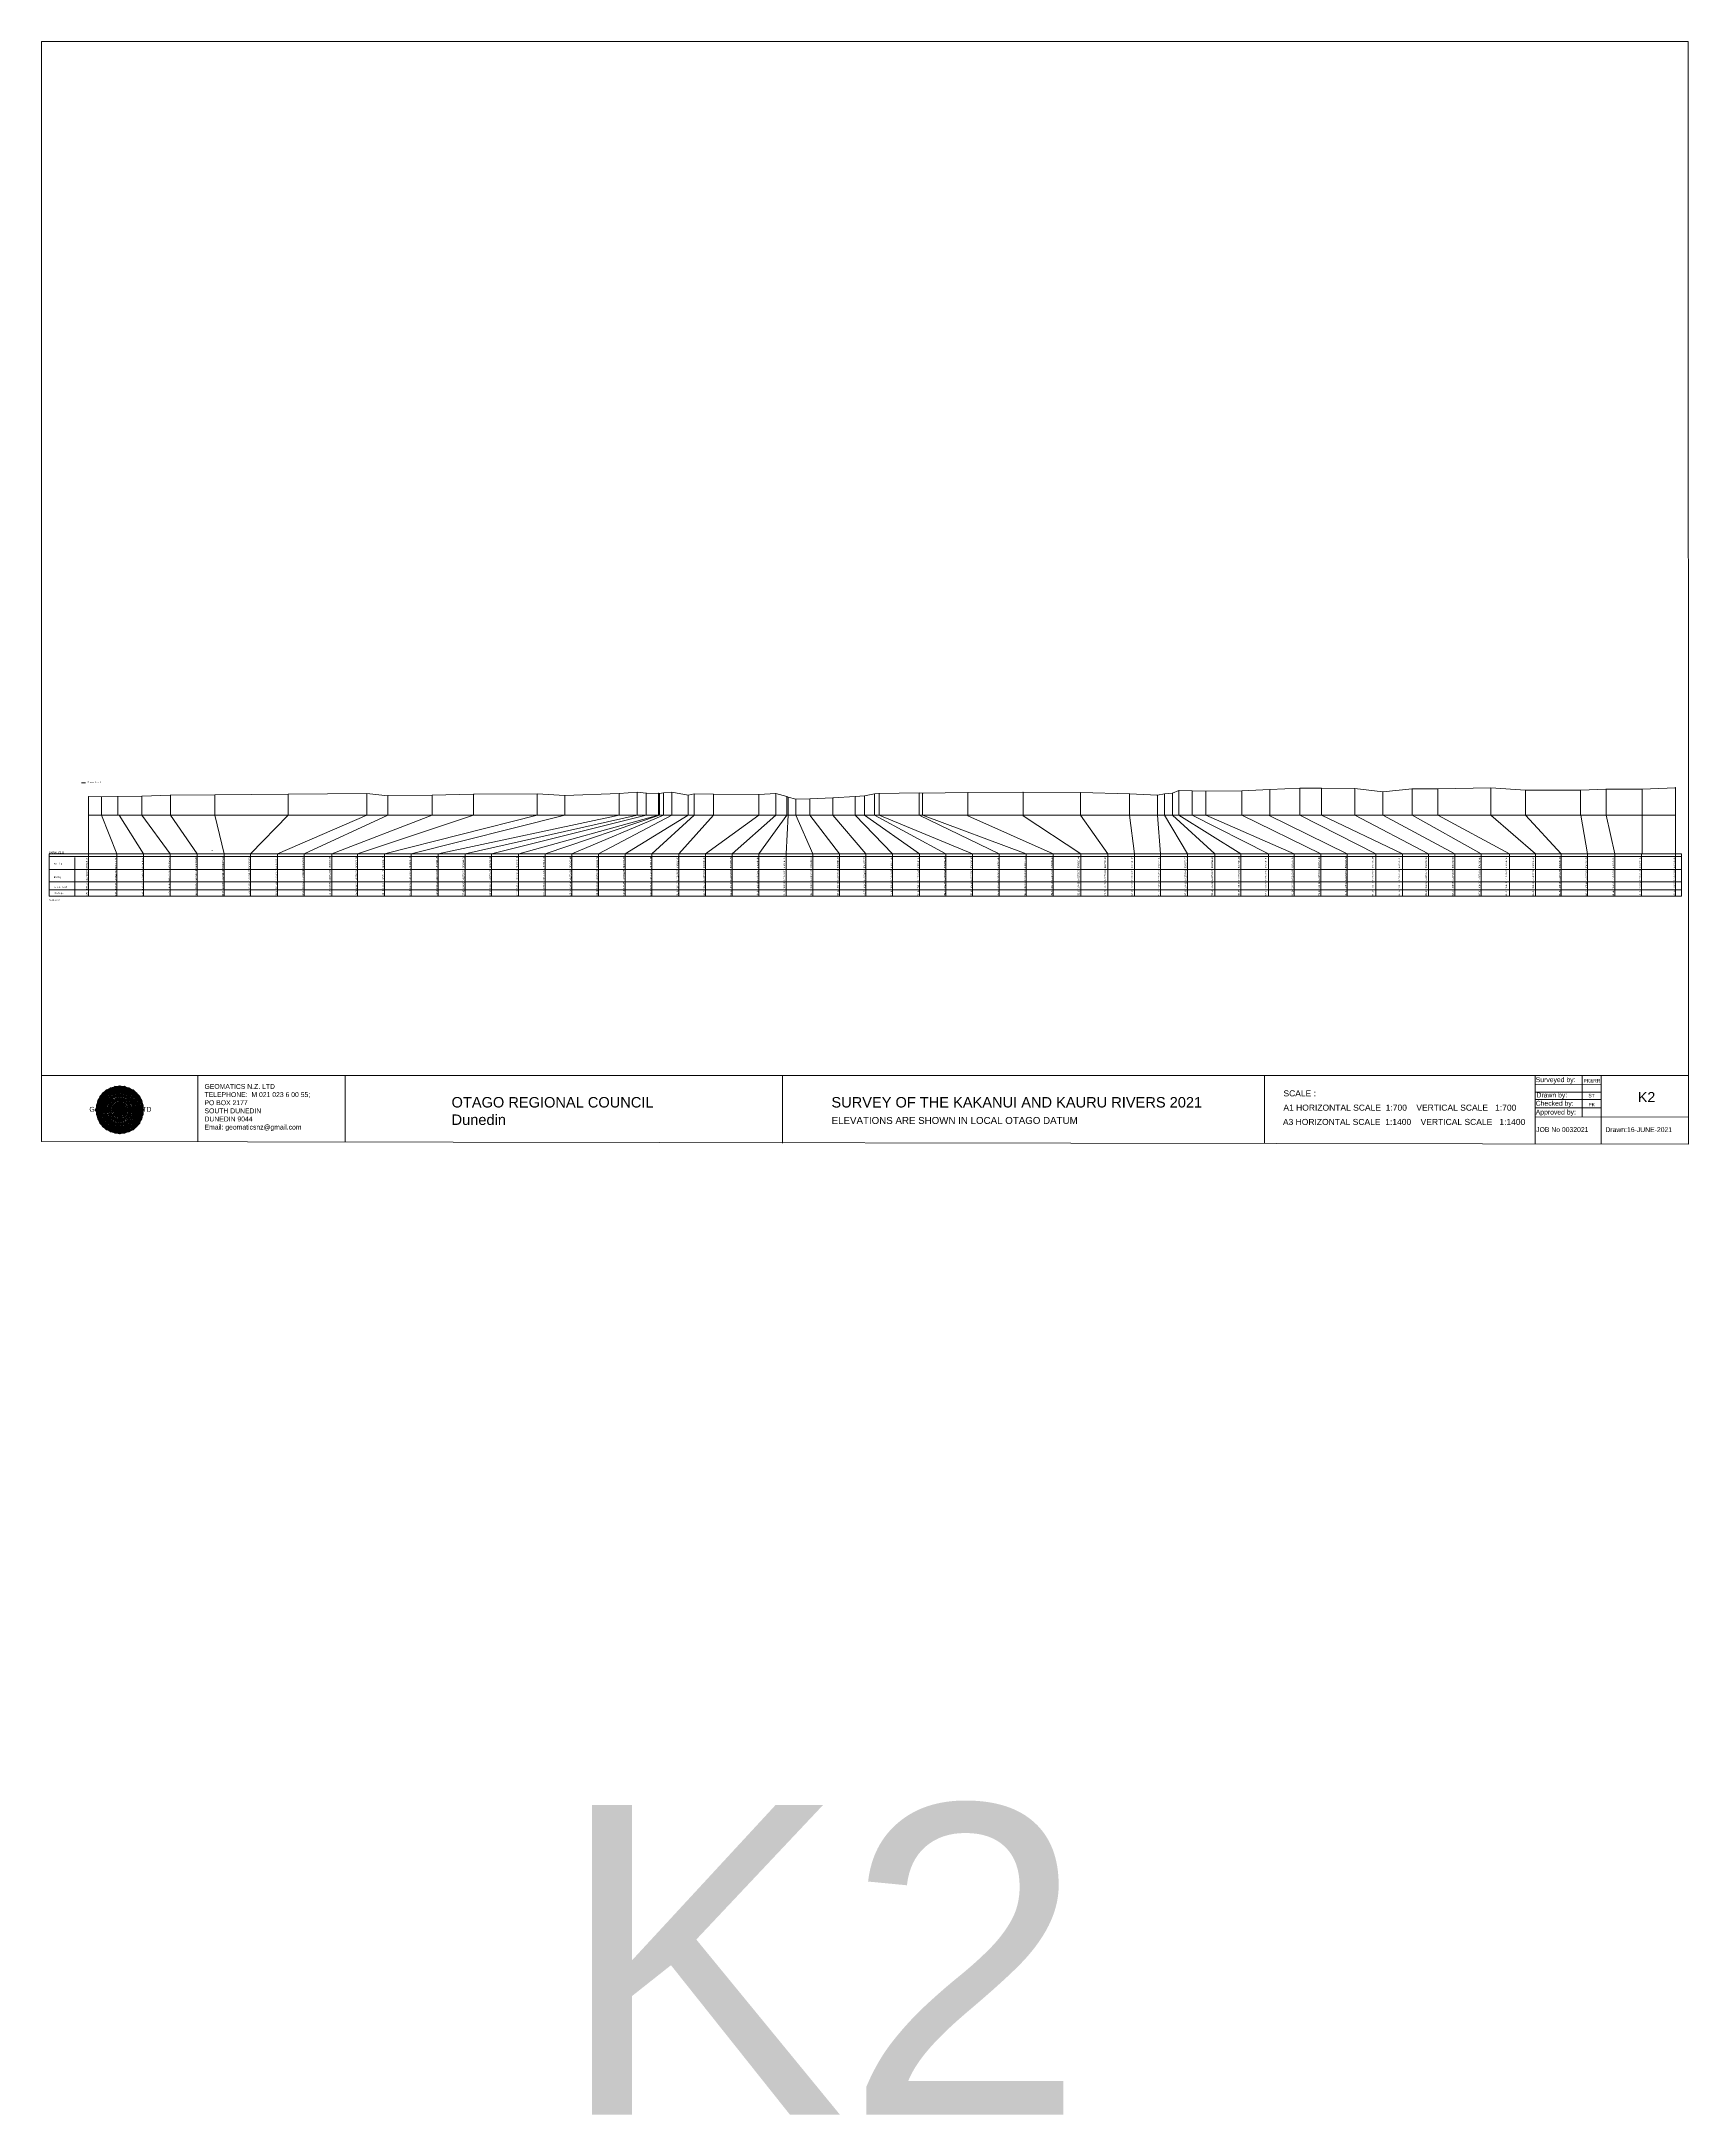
# Model space of a CAD drawing. Header units: millimetres. Extents: x -13804604 to 13046302109, y -19137686871 to 1424964600.
# Drawn here: x -13540869 to -13008608, y -232482 to 437525 of the extents above; entities that cross this region are included whole.
import ezdxf

# ---------------------------------------------------------------- set-up
doc = ezdxf.new("R2010")
doc.units = ezdxf.units.MM
doc.header["$PDMODE"] = 35
doc.header["$PDSIZE"] = 20
doc.layers.get('0').update_dxf_attribs({"lineweight": 0})
doc.layers.add('geo', color=7, linetype='Continuous', lineweight=0)
doc.styles.get("Standard").update_dxf_attribs({"font": 'arial.ttf'})

# ---------------------------------------------------------------- blocks, each defined once
blk = doc.blocks.new('Geomatics_Circle_SPT')
at = {"layer": 'geo', "color": 2, "linetype": 'Continuous', "lineweight": 0}
for p, q in [((0, 25.2), (-25.2, 0)), ((-24.7, 4.9), (-4.9, 24.7)), ((-24.7, -4.9), (4.9, 24.7)), ((-9.7, 23.3), (-23.3, 9.6)), ((9.7, 23.3), (-23.3, -9.7)), ((23.3, -9.7), (-9.7, 23.3)), ((-4.9, 24.7), (24.7, -4.9)), ((25.2, 0), (0, 25.2)), ((4.9, 24.7), (24.7, 4.9)), ((23.3, 9.7), (9.7, 23.3)), ((4.9, -24.7), (-24.7, 4.9)), ((-24.7, 0), (0, -24.7)), ((-23.3, 9.7), (9.7, -23.3)), ((-21, 14), (-14, 21)), ((-21, -14), (14, 21)), ((14, -21), (-21, 14)), ((0, 0), (-17.8, 17.8)), ((0, 0), (-17.8, -17.8)), ((-14, 21), (21, -14)), ((21, 14), (-14, -21)), ((-9.7, -23.3), (23.3, 9.7)), ((24.7, 4.9), (-4.9, -24.7)), ((0, 0), (17.8, 17.8)), ((0, 0), (17.8, -17.8)), ((0, -24.8), (25.2, 0)), ((14, 21), (21, 14)), ((17.8, 18.1), (17.8, 18.1)), ((-4.9, -24.7), (-24.7, -4.9)), ((-23.3, -9.7), (-9.7, -23.3)), ((-14, -21), (-21, -14)), ((-17.8, -17.8), (-17.8, -17.8)), ((24.7, -4.9), (4.9, -24.7)), ((9.7, -23.3), (23.3, -9.7)), ((21, -14), (14, -21)), ((18.1, -17.8), (18.1, -17.8)), ((4.9, -24.7), (4.9, -24.7))]:
    blk.add_line(p, q, dxfattribs=at)
at = {"layer": 'geo', "color": 1, "linetype": 'Continuous', "lineweight": 0}
for p, q in [((-25.2, 0), (9.7, 23.3)), ((-25.2, 0), (-9.6, 23.3)), ((-4.9, 24.8), (-24.7, -4.9)), ((4.9, 24.7), (-24.7, 4.9)), ((-23.3, 9.7), (0, 25.2)), ((-23.3, -9.6), (0, 25.2)), ((4.9, 24.8), (-21, -14)), ((-4.9, 24.7), (-21, 14)), ((-17.8, 17.8), (9.7, 23.3)), ((-17.8, 17.8), (-9.6, 23.3)), ((-17.8, -17.8), (9.7, 23.3)), ((-17.8, -17.8), (-9.7, 23.3)), ((4.9, 24.7), (-14, 21)), ((-4.9, 24.7), (-14, -20.9)), ((-9.8, 23.1), (-9.8, 23.1)), ((-9.7, 23.3), (0, 25.2)), ((-9.7, 23.3), (0, -25.2)), ((-9.7, -23.3), (0, 25.2)), ((-9.6, 23.3), (17.8, -17.8)), ((-9.6, 23.3), (25.2, 0)), ((-9.6, 23.3), (17.8, 17.8)), ((0, 0), (-4.9, 24.7)), ((-4.9, 24.7), (-4.9, 24.7)), ((21, -14), (-4.9, 24.7)), ((24.8, 4.9), (-4.9, 24.7)), ((14, 21), (-4.9, 24.7)), ((-0.2, 25.1), (-0.2, 25.1)), ((0, 25.2), (9.7, -23.3)), ((0, 25.2), (23.3, -9.7)), ((0, 25.2), (23.3, 9.7)), ((0, 25.2), (9.7, 23.3)), ((0, 0), (4.9, 24.7)), ((0, -25.2), (9.7, 23.3)), ((21, 14), (4.9, 24.8)), ((14, -21), (4.9, 24.7)), ((24.7, -4.9), (4.9, 24.7)), ((4.9, 24.7), (4.9, 24.7)), ((9.4, 23.3), (9.4, 23.3)), ((9.7, 23.3), (17.8, -17.8)), ((9.7, 23.3), (25.2, 0)), ((9.7, 23.3), (17.8, 17.9)), ((-25.2, 0), (23.3, 9.7)), ((-25.2, 0), (-23.3, 9.7)), ((-23.3, -9.7), (-25.2, 0)), ((-9.6, -23.3), (-25.2, 0)), ((9.7, -23.3), (-25.2, 0)), ((14, 21), (-24.7, -4.9)), ((-14, 21), (-24.7, 4.9)), ((21, 14), (-24.7, 4.9)), ((-21, 14), (-24.7, -4.9)), ((0, 0), (-24.7, 4.9)), ((-24.7, 4.9), (-21, -14)), ((-24.7, 4.9), (-4.9, -24.7)), ((-24.7, 4.9), (14, -21)), ((-24.7, 4.9), (-24.7, 4.9)), ((0, 0), (-24.7, -4.9)), ((-23.3, -9.6), (17.8, 17.8)), ((-23.3, 9.7), (-17.8, 17.9)), ((-23.3, -9.6), (-17.8, 17.9)), ((-23.3, 9.7), (17.8, 17.8)), ((-17.8, -17.8), (-23.3, 9.7)), ((0, -25.2), (-23.3, 9.7)), ((-23.3, 9.7), (17.8, -17.8)), ((-23.3, 9.7), (25.2, 0)), ((-23.3, 9.4), (-23.3, 9.4)), ((-23.3, -9.7), (25.2, 0)), ((14, 21), (-21, 14)), ((-14, 21), (-21, -14)), ((0, 0), (-21, 14)), ((-21, 14), (-14, -21)), ((-21, 14), (4.9, -24.7)), ((-21, 14), (-21, 14)), ((24.7, 4.9), (-21, 14)), ((0, 0), (-21, -14)), ((-17.9, 17.6), (-17.9, 17.6)), ((-9.7, -23.3), (-17.8, 17.8)), ((-17.8, 17.8), (9.7, -23.3)), ((-17.8, 17.8), (23.3, -9.6)), ((-17.8, 17.8), (23.3, 9.7)), ((-17.8, -17.8), (23.3, 9.7)), ((0, 0), (-14, 21)), ((-14, 21), (-4.9, -24.7)), ((-14, 21), (-14, 21)), ((24.7, -4.9), (-14, 21)), ((21, 14), (-14, 21)), ((-14, -21), (24.7, 4.9)), ((0, 0), (-14, -21)), ((-9.6, -23.3), (17.8, 17.9)), ((25.2, 0), (-9.6, -23.3)), ((-4.9, -24.7), (21, 14)), ((0, 0), (-4.9, -24.7)), ((0, 0), (14, 21)), ((0, 0), (21, 14)), ((23.3, 9.7), (0, -25.2)), ((0, 0), (24.8, 4.9)), ((0, 0), (4.9, -24.7)), ((0, 0), (14, -21)), ((0, 0), (21, -14)), ((0, 0), (24.8, -4.9)), ((4.9, -24.7), (14, 21)), ((4.9, -24.7), (24.7, 4.9)), ((17.8, 17.8), (9.7, -23.3)), ((25.2, 0), (9.7, -23.3)), ((21, -14), (14, 21)), ((24.7, 4.9), (14, 21)), ((14, 21), (14, 21)), ((14, -21), (21, 14)), ((17.6, 17.9), (17.6, 17.9)), ((17.8, 17.8), (23.3, -9.7)), ((17.8, 17.8), (23.3, 9.7)), ((23.3, 9.7), (17.8, -17.8)), ((24.7, -4.9), (21, 14)), ((21, 14), (21, 14)), ((21, -14), (24.7, 4.9)), ((23.1, 9.8), (23.1, 9.8)), ((23.3, 9.7), (25.2, 0)), ((25.2, 0), (23.3, -9.6)), ((24.7, 4.9), (24.7, 4.9)), ((25.1, 0.2), (25.1, 0.2)), ((-25.2, 0), (23.3, -9.7)), ((-25.1, -0.2), (-25.1, -0.2)), ((-24.7, -4.9), (-24.7, -4.9)), ((-24.7, -4.9), (-14, -21)), ((-24.7, -4.9), (4.9, -24.7)), ((-24.7, -4.9), (21, -14)), ((-17.8, -17.8), (-23.3, -9.7)), ((0, -25.2), (-23.3, -9.6)), ((17.8, -17.8), (-23.3, -9.6)), ((-23.1, -9.8), (-23.1, -9.8)), ((-21, -14), (24.7, -4.9)), ((-21, -14), (-21, -14)), ((-21, -14), (-4.9, -24.7)), ((-21, -14), (14, -21)), ((23.3, -9.7), (-17.8, -17.8)), ((-9.6, -23.3), (-17.8, -17.8)), ((9.7, -23.3), (-17.8, -17.8)), ((-17.6, -17.9), (-17.6, -17.9)), ((-14, -21), (21, -14)), ((-14, -21), (-14, -21)), ((-14, -21), (4.9, -24.7)), ((17.8, -17.8), (-9.7, -23.3)), ((-4.9, -24.7), (24.7, -4.9)), ((-4.9, -24.7), (14, -21)), ((23.3, -9.6), (0, -25.2)), ((4.9, -24.7), (21, -14)), ((17.8, -17.8), (9.7, -23.3)), ((14, -21), (24.7, -4.9)), ((14, -21), (14, -21)), ((23.3, -9.6), (17.8, -17.8)), ((17.9, -17.6), (17.9, -17.6)), ((21, -14), (21, -14)), ((23.3, -9.4), (23.3, -9.4)), ((24.7, -4.9), (24.7, -4.9)), ((0, -25.2), (-9.7, -23.3)), ((-9.4, -23.3), (-9.4, -23.3)), ((-4.9, -24.7), (-4.9, -24.7)), ((9.7, -23.3), (0, -25.2)), ((0.2, -25.1), (0.2, -25.1)), ((4.9, -24.7), (4.9, -24.7)), ((9.8, -23.1), (9.8, -23.1))]:
    blk.add_line(p, q, dxfattribs=at)
at = {"layer": 'geo', "color": 114, "linetype": 'Continuous', "lineweight": 0}
for p, q in [((9.7, 23.3), (-23.3, 9.7)), ((-20.9, 14), (4.9, 24.7)), ((0, 25.2), (-17.8, 17.8)), ((-14, 21), (-4.9, 24.7)), ((0, 0), (-9.7, 23.3)), ((-4.9, 24.7), (14, -21)), ((17.8, -17.8), (0, 25.2)), ((0, 0), (9.7, 23.3)), ((4.9, 24.7), (21, -14)), ((23.3, -9.7), (9.7, 23.3)), ((17.9, 17.8), (-25.2, 0)), ((-24.7, 4.9), (14, 21)), ((-24.7, -4.9), (21, 14)), ((-14, -21), (-24.7, 4.9)), ((0, 0), (-23.3, 9.7)), ((-23.3, 9.7), (-9.7, -23.3)), ((0, 0), (-23.3, -9.7)), ((-4.9, -24.7), (-21, 14)), ((24.8, 4.9), (-20.9, -14)), ((-17.8, 17.8), (0, -25.2)), ((4.9, -24.7), (-14, 21)), ((0, 0), (-9.7, -23.3)), ((0, 0), (23.3, 9.7)), ((0, 0), (9.7, -23.3)), ((0, 0), (23.3, -9.7)), ((14, 21), (24.7, -4.9)), ((25.2, 0), (17.8, 17.8)), ((21, 14), (24.7, 4.9)), ((-25.2, 0), (-17.8, -17.8)), ((-21, -14), (-24.7, -4.9)), ((-17.8, -17.8), (25.2, 0)), ((24.8, -4.9), (-14, -21)), ((-9.6, -23.3), (23.3, -9.7)), ((21, -14), (-4.9, -24.8)), ((0, -25.2), (17.9, -17.8)), ((14, -21), (4.9, -24.8))]:
    blk.add_line(p, q, dxfattribs=at)
at = {"layer": 'geo', "color": 250, "linetype": 'Continuous', "lineweight": 0}
for p, q in [((-9.7, 23.3), (9.7, 23.3)), ((-9.7, -23.3), (-9.7, 23.3)), ((-4.9, 24.7), (4.9, 24.7)), ((-4.9, 24.7), (-4.9, -24.7)), ((0, 0), (0, 25.2)), ((4.9, 24.7), (4.9, -24.7)), ((9.7, -23.3), (9.7, 23.3)), ((0, 0), (-25.2, 0)), ((24.7, 4.9), (-24.7, 4.9)), ((-24.7, 4.9), (-24.7, -4.9)), ((-23.3, 9.7), (23.3, 9.7)), ((-23.3, 9.7), (-23.3, 9.7)), ((-23.3, -9.7), (-23.3, 9.7)), ((21, 14), (-21, 14)), ((-21, 14), (-21, -14)), ((-17.8, 17.8), (17.8, 17.8)), ((-17.8, -17.8), (-17.8, 17.8)), ((-14, 21), (-14, 21)), ((14, 21), (-14, 21)), ((-14, 20.9), (-14, -21)), ((0, 0), (0, -25.2)), ((0, 0), (25.2, 0)), ((14, 21), (14, -21)), ((17.8, -17.8), (17.8, 17.8)), ((21, 14), (21, 14)), ((21, -14), (21, 14)), ((23.3, 9.7), (23.3, -9.7)), ((24.7, 4.9), (24.7, 4.9)), ((24.7, -4.9), (24.7, 4.9)), ((-24.7, -4.9), (24.7, -4.9)), ((23.3, -9.7), (-23.3, -9.7)), ((-21, -14), (21, -14)), ((17.8, -17.8), (-17.8, -17.8)), ((-14, -21), (14, -21)), ((9.7, -23.3), (-9.7, -23.3)), ((-4.9, -24.7), (4.9, -24.7))]:
    blk.add_line(p, q, dxfattribs=at)
blk = doc.blocks.new('GeomaticsNZ TITLE BLOCK')
at = {"color": 7, "linetype": 'Continuous', "lineweight": 0}
for p, q in [((0, 94.9), (0, 1579.2)), ((0, 1579.2), (2363.4, 1579.2)), ((2363.4, 1579.2), (2364, 94.9)), ((2364, 94.9), (0, 94.9)), ((0, 94.9), (0, 0)), ((15.9, 94.9), (2364, 94.9)), ((224.3, 95.2), (224.3, -0.3)), ((2364, 94.9), (382.6, 94.9)), ((435.8, 95.2), (435.8, -0.7)), ((1063.4, 94.9), (1063.4, -2.4)), ((1755.4, 94.9), (1755.4, -2.6)), ((2143.9, 94.9), (2143.7, -3)), ((2211.5, 94.9), (2211.5, 36.1)), ((2238.6, 94.8), (2238.6, -3.2)), ((2364, -3.5), (2364, 94.9)), ((2143.6, 60.4), (2238.6, 60.4)), ((2143.9, 81.9), (2238.6, 81.7)), ((2143.9, 71), (2238.6, 71)), ((2143.8, 48.6), (2238.6, 48.6)), ((2143.8, 35.4), (2364, 35.3)), ((0, 0), (2364, -3.5))]:
    blk.add_line(p, q, dxfattribs=at)
at = {"color": 7, "linetype": 'Continuous', "lineweight": 0, "xscale": 1.36, "yscale": 1.36, "zscale": 1.36}
blk.add_blockref('Geomatics_Circle_SPT', (112.4, 45.7), dxfattribs=at)
at = {"color": 7, "linetype": 'Continuous', "lineweight": 0}
for s, p in [('PK&RR', (2213.2, 84.8)), ('ST', (2220.3, 63.6)), ('PK', (2220.4, 50.6))]:
    blk.add_text(s, height=5, dxfattribs=at).set_placement(p)
at = {"color": 7, "linetype": 'Continuous', "lineweight": 0, "attachment_point": 1}
for s, width, heights, insert, char_height in [('{\\C256;Surveyed by:}', 3535.727, [0], (2144.7, 92.4), 7), ('{\\C256;GEOMATICS N.Z. LTD                   \\PTELEPHONE:  M 021 023 6 00 55;\\PPO BOX 2177\\PSOUTH DUNEDIN\\PDUNEDIN 9044\\PEmail: geomaticsnz@gmail.com}', 3535.727, [94.7], (234, 82.7), 7), ('{\\C256;OTAGO REGIONAL COUNCIL\\PDunedin}', 3535.727, [0], (588.6, 64), 15), ('{\\C256;SURVEY OF THE KAKANUI AND KAURU RIVERS 2021}', 3535.727, [0], (1133.8, 64), 15), ('{\\C256;Drawn by:}', 3535.727, [0], (2145.8, 70.4), 7), ('{\\C256;Geomatics N.Z. LTD                   }', 125.079, [15.8], (68.8, 49.9), 7), ('{\\C256;ELEVATIONS ARE SHOWN IN LOCAL OTAGO DATUM}', 3535.727, [0], (1134.1, 35.4), 10), ('{\\C256;Approved by:}', 3535.727, [0], (2144.7, 45.9), 7), ('{\\C256;Checked by:}', 3535.727, [0], (2144.7, 58.6), 7), ('{\\C256;JOB No 0032021}', 3535.727, [0], (2145.3, 20.8), 7), ('{\\C256;Drawn:16-JUNE-2021}', 3535.727, [0], (2244.7, 20.7), 7)]:
    blk.add_mtext_dynamic_manual_height_columns(s, width=width, gutter_width=159, heights=heights, dxfattribs=dict(at, insert=insert, char_height=char_height))

msp = doc.modelspace()

# ---------------------------------------------------------------- linework, layer by layer
at = {"color": 1, "linetype": 'Continuous', "lineweight": 0}
msp.add_line((-13527913.9, 197874.728), (-13526621.933, 197874.728), dxfattribs=at)
at = {"color": 7, "linetype": 'Continuous', "lineweight": 0}
for p, q in [((-13435734.228, 194501), (-13435734.228, 187478.645)), ((-13380663.81, 194312), (-13380663.81, 187478.645)), ((-13354151.593, 194433), (-13354151.593, 187478.645)), ((-13348362.233, 194893), (-13348362.233, 187478.645)), ((-13345484.606, 194613), (-13345484.606, 187478.645)), ((-13341523.682, 194513), (-13341523.682, 187478.645)), ((-13341136.918, 194503), (-13341136.918, 187478.645)), ((-13339870.301, 194643), (-13339870.301, 187478.645)), ((-13337133.009, 194853), (-13337133.009, 187478.645)), ((-13329914.065, 194393), (-13329914.065, 187478.645)), ((-13303594.319, 194433), (-13303594.319, 187478.645)), ((-13271660.99, 194394), (-13271660.99, 187478.645)), ((-13270206.989, 194464), (-13270206.989, 187478.645)), ((-13257220.447, 194645), (-13257220.447, 187478.645)), ((-13256110.419, 194525), (-13256110.419, 187478.645)), ((-13241496.919, 194775), (-13241496.919, 187204.384)), ((-13223678.454, 194775), (-13223678.454, 187204.384)), ((-13205090.442, 194785), (-13205090.442, 187478.645)), ((-13189220.426, 194376), (-13189220.426, 187478.645)), ((-13177954.835, 194316), (-13177954.835, 187478.645)), ((-13175411.955, 194606), (-13175411.955, 187478.645)), ((-13173279.449, 195396), (-13173279.449, 187478.645)), ((-13169003.111, 195356), (-13169003.111, 187478.645)), ((-13164570.306, 195196), (-13164570.306, 187478.645)), ((-13152982.132, 195316), (-13152982.132, 187478.645)), ((-13143898.836, 195736), (-13143898.836, 187478.645)), ((-13134189.687, 196147), (-13134189.687, 187478.645)), ((-13127267.198, 196167), (-13127267.198, 187478.645)), ((-13116437.678, 196057), (-13116437.678, 187478.645)), ((-13107405.728, 195047), (-13107405.728, 187476.384)), ((-13097937.215, 196017), (-13097937.215, 187478.645)), ((-13089584.556, 196007), (-13089584.556, 187478.645)), ((-13072463.012, 196278), (-13072463.012, 187478.645)), ((-13061286.943, 195498), (-13061286.943, 187478.645)), ((-13043536.23, 195408), (-13043536.23, 187478.645)), ((-13035205.659, 195918), (-13035205.659, 187478.645)), ((-13525716.675, 193520), (-13525716.675, 161248.305)), ((-13521460.759, 193350), (-13521460.759, 187478.645)), ((-13516231.596, 193490), (-13516231.596, 187478.645)), ((-13508381.43, 193640), (-13508381.43, 187478.645)), ((-13499143.019, 193970), (-13499143.019, 187478.645)), ((-13484844.043, 194061), (-13484844.043, 187478.645)), ((-13461128.97, 194221), (-13461128.97, 187478.645)), ((-13428895.51, 193752), (-13428895.51, 187478.645)), ((-13414642.539, 193962), (-13414642.539, 187478.645)), ((-13401202.219, 194212), (-13401202.219, 187478.645)), ((-13371700.948, 193813), (-13371700.948, 187478.645)), ((-13331899.756, 193983), (-13331899.756, 187478.645)), ((-13323727.907, 194243), (-13323727.907, 187478.645)), ((-13309062.426, 194143), (-13309062.426, 187478.645)), ((-13299961.598, 193483), (-13299961.598, 187478.645)), ((-13299537.71, 193314), (-13299537.71, 187478.645)), ((-13297097.256, 192674), (-13297097.256, 187478.645)), ((-13292591.337, 192734), (-13292591.337, 187478.645)), ((-13285094.01, 193024), (-13285094.01, 187478.645)), ((-13277942.319, 193484), (-13277942.319, 187478.645)), ((-13274877.08, 193744), (-13274877.08, 187478.645)), ((-13180266.987, 193896), (-13180266.987, 187478.645)), ((-13538349.134, 175000), (-13538349.134, 161248.305)), ((-13538349.134, 175000), (-13010894.957, 175000)), ((-13516492.233, 161248.305), (-13516492.233, 175000)), ((-13507861.129, 161248.305), (-13507861.129, 175000)), ((-13499231.356, 161248.305), (-13499231.356, 175000)), ((-13491985.171, 176108.439), (-13491985.171, 176107.151)), ((-13490560.021, 161248.305), (-13490560.021, 175000)), ((-13485745.898, 176108.439), (-13485745.898, 176068.151)), ((-13481862.585, 161248.305), (-13481862.585, 175000)), ((-13473266.821, 161248.305), (-13473266.821, 175000)), ((-13464584.08, 161248.305), (-13464584.08, 175000)), ((-13456017.41, 161248.305), (-13456017.41, 175000)), ((-13447029.627, 161248.305), (-13447029.627, 175000)), ((-13438713.849, 161248.305), (-13438713.849, 175000)), ((-13430025.088, 161248.305), (-13430025.088, 175000)), ((-13421434.492, 161248.305), (-13421434.492, 175000)), ((-13412691.869, 161248.305), (-13412691.869, 175000)), ((-13403932.932, 161248.305), (-13403932.932, 175000)), ((-13395463.356, 161248.305), (-13395463.356, 175000)), ((-13386730.158, 161248.305), (-13386730.158, 175000)), ((-13378099.492, 161248.305), (-13378099.492, 175000)), ((-13369523.7, 161248.305), (-13369523.7, 175000)), ((-13360875.481, 161248.305), (-13360875.481, 175000)), ((-13352228.94, 161248.305), (-13352228.94, 175000)), ((-13343607.067, 161248.305), (-13343607.067, 175000)), ((-13334943.876, 161248.305), (-13334943.876, 175000)), ((-13326272.196, 161248.305), (-13326272.196, 175000)), ((-13317655.575, 161248.305), (-13317655.575, 175000)), ((-13309049.812, 161248.305), (-13309049.812, 175000)), ((-13300211.46, 161248.305), (-13300211.46, 175000)), ((-13291638.922, 161248.305), (-13291638.922, 175000)), ((-13282966.711, 161248.305), (-13282966.711, 175000)), ((-13274427.397, 161248.305), (-13274427.397, 175000)), ((-13265861.081, 161248.305), (-13265861.081, 175000)), ((-13257091.919, 161248.305), (-13257091.919, 175000)), ((-13248568.573, 161248.305), (-13248568.573, 175000)), ((-13239951.665, 161248.305), (-13239951.665, 175000)), ((-13231373.732, 161248.305), (-13231373.732, 175000)), ((-13222623.133, 161248.305), (-13222623.133, 175000)), ((-13213944.312, 161248.305), (-13213944.312, 175000)), ((-13205037.749, 161248.305), (-13205037.749, 175000)), ((-13196270.138, 161248.305), (-13196270.138, 175000)), ((-13187663.895, 161248.305), (-13187663.895, 175000)), ((-13179192.287, 161248.305), (-13179192.287, 175000)), ((-13170506.73, 161248.305), (-13170506.73, 175000)), ((-13161659.332, 161248.305), (-13161659.332, 175000)), ((-13153297.456, 161248.305), (-13153297.456, 175000)), ((-13144342.164, 161248.305), (-13144342.164, 175000)), ((-13136103.736, 161248.305), (-13136103.736, 175000)), ((-13127454.607, 161248.305), (-13127454.607, 175000)), ((-13118869.061, 161248.305), (-13118869.061, 175000)), ((-13109662.043, 161248.305), (-13109662.043, 175000)), ((-13100999.821, 161248.305), (-13100999.821, 175000)), ((-13092609.998, 161248.305), (-13092609.998, 175000)), ((-13084165.688, 161248.305), (-13084165.688, 175000)), ((-13075666.909, 161248.305), (-13075666.909, 175000)), ((-13066459.891, 161248.305), (-13066459.891, 175000)), ((-13058070.067, 161248.305), (-13058070.067, 175000)), ((-13049755.773, 161248.305), (-13049755.773, 175000)), ((-13041254.397, 161248.305), (-13041254.397, 175000)), ((-13032459.091, 161248.305), (-13032459.091, 175000)), ((-13023806.927, 161248.305), (-13023806.927, 175000)), ((-13010894.957, 175000), (-13010894.957, 161248.305)), ((-13538349.134, 174076.552), (-13010894.957, 174076.552)), ((-13538349.134, 169946.779), (-13010894.957, 169946.779)), ((-13530080.606, 161248.316), (-13530080.606, 173762.687)), ((-13538349.134, 165885.475), (-13010894.957, 165885.475)), ((-13538349.134, 163283.079), (-13010894.957, 163283.079)), ((-13538349.134, 161248.305), (-13010894.957, 161248.305))]:
    msp.add_line(p, q, dxfattribs=at)
at = {"color": 7, "lineweight": 0}
for p, q in [((-13023583.814, 195889), (-13023583.814, 175000)), ((-13012862.891, 196339), (-13012862.891, 161248.305)), ((-13525716.675, 187478.645), (-13012862.891, 187478.645)), ((-13521460.759, 187478.645), (-13516492.233, 175000)), ((-13515776.727, 187478.645), (-13507861.129, 175000)), ((-13508381.43, 187478.645), (-13499231.356, 175000)), ((-13499143.019, 187478.645), (-13490560.021, 175000)), ((-13484844.043, 187478.645), (-13481862.585, 175000)), ((-13461128.97, 187478.645), (-13473266.821, 175000)), ((-13435734.228, 187478.645), (-13464584.08, 175000)), ((-13428895.51, 187478.645), (-13456017.41, 175000)), ((-13414642.539, 187478.645), (-13447029.627, 175000)), ((-13401202.219, 187478.645), (-13438713.849, 175000)), ((-13380663.81, 187478.645), (-13430025.088, 175000)), ((-13371700.948, 187478.645), (-13421434.492, 175000)), ((-13354151.593, 187478.645), (-13412691.869, 175000)), ((-13348362.233, 187478.645), (-13403932.932, 175000)), ((-13345484.606, 187478.645), (-13395463.356, 175000)), ((-13341523.682, 187478.645), (-13386595.211, 175000)), ((-13341136.918, 187478.645), (-13378099.492, 175000)), ((-13339870.301, 187478.645), (-13369523.7, 175000)), ((-13337133.009, 187478.645), (-13360875.481, 175000)), ((-13331899.756, 187478.645), (-13352228.94, 175000)), ((-13329914.065, 187478.645), (-13343607.067, 175000)), ((-13323727.907, 187478.645), (-13334943.876, 175000)), ((-13309062.426, 187478.645), (-13326272.196, 175000)), ((-13303594.319, 187478.645), (-13317655.575, 175000)), ((-13299961.598, 187478.645), (-13309049.812, 175000)), ((-13299537.71, 187478.645), (-13300211.46, 175000)), ((-13297097.256, 187478.645), (-13291638.922, 175000)), ((-13292591.337, 187478.645), (-13282966.711, 175000)), ((-13285094.01, 187478.645), (-13274427.397, 175000)), ((-13277942.319, 187478.645), (-13265861.081, 175000)), ((-13274877.08, 187478.645), (-13257091.919, 175000)), ((-13271660.99, 187478.645), (-13248568.573, 175000)), ((-13270206.989, 187478.645), (-13239951.665, 175000)), ((-13257220.447, 187478.645), (-13231373.732, 175000)), ((-13256110.419, 187478.645), (-13222623.133, 175000)), ((-13241496.919, 187204.384), (-13213944.312, 175000)), ((-13223678.454, 187204.384), (-13205037.749, 175000)), ((-13205090.442, 187478.645), (-13196270.138, 175000)), ((-13189220.426, 187496.641), (-13187663.895, 175000)), ((-13180266.987, 187478.645), (-13179192.287, 175000)), ((-13177954.835, 187478.645), (-13170506.73, 175000)), ((-13175411.955, 187478.645), (-13161659.332, 175000)), ((-13173279.449, 187478.645), (-13153297.456, 175000)), ((-13169003.111, 187478.645), (-13144342.164, 175000)), ((-13164570.306, 187478.645), (-13136103.736, 175000)), ((-13152982.132, 187478.645), (-13127454.607, 175000)), ((-13144375.675, 187478.645), (-13118869.061, 175000)), ((-13134189.687, 187478.645), (-13109662.043, 175000)), ((-13127267.198, 187478.645), (-13100999.821, 175000)), ((-13116437.678, 187478.645), (-13092609.998, 175000)), ((-13107405.728, 187476.384), (-13084165.688, 175000)), ((-13097937.215, 187478.645), (-13075666.909, 175000)), ((-13089584.556, 187478.645), (-13066459.891, 175000)), ((-13072463.012, 187478.645), (-13058070.067, 175000)), ((-13061286.943, 187478.645), (-13049755.773, 175000)), ((-13043409.8, 187478.645), (-13041254.397, 175000)), ((-13035205.659, 187478.645), (-13032459.091, 175000))]:
    msp.add_line(p, q, dxfattribs=at)
at = {"color": 1}
msp.add_lwpolyline([(-13525716.675, 193520), (-13521460.759, 193350), (-13516231.596, 193490), (-13508381.43, 193640), (-13499143.019, 193970), (-13484844.043, 194061), (-13461128.97, 194221), (-13435734.228, 194501), (-13428895.51, 193752), (-13414642.539, 193962), (-13401202.219, 194212), (-13380663.81, 194312), (-13371700.948, 193813), (-13354151.593, 194433), (-13348362.233, 194893), (-13345484.606, 194613), (-13341523.682, 194513), (-13341136.918, 194513), (-13339870.301, 194643), (-13337133.009, 194853), (-13331899.756, 193983), (-13329914.065, 194393), (-13323727.907, 194243), (-13309062.426, 194143), (-13303594.319, 194433), (-13299961.598, 193483), (-13299537.71, 193314), (-13297097.256, 192674), (-13292591.337, 192734), (-13285094.01, 193024), (-13277942.319, 193484), (-13274877.08, 193744), (-13271660.99, 194394), (-13270206.989, 194464), (-13257220.447, 194645), (-13256110.419, 194525), (-13241496.919, 194775), (-13223678.454, 194875), (-13205090.442, 194785), (-13189220.426, 194376), (-13180266.987, 193896), (-13177954.835, 194316), (-13175411.955, 194606), (-13173279.449, 195396), (-13169003.111, 195356), (-13164570.306, 195196), (-13152982.132, 195316), (-13143898.836, 195736), (-13134189.687, 196147), (-13127267.198, 196167), (-13116437.678, 196057), (-13107405.728, 195047), (-13097937.215, 196017), (-13089584.556, 196017), (-13072463.012, 196278), (-13061286.943, 195498), (-13043536.23, 195498), (-13035205.659, 195918), (-13023583.814, 195889), (-13012862.891, 196339)], dxfattribs=at)
at = {"linetype": 'Continuous', "lineweight": 0}
for p in [(-13435734.228, 194501), (-13380663.81, 194312), (-13354151.593, 194433), (-13348362.233, 194893), (-13345484.606, 194613), (-13341523.682, 194513), (-13341136.918, 194503), (-13339870.301, 194643), (-13337133.009, 194853), (-13329914.065, 194393), (-13303594.319, 194433), (-13271660.99, 194394), (-13270206.989, 194464), (-13257220.447, 194645), (-13256110.419, 194525), (-13241496.919, 194775), (-13223678.454, 194875), (-13205090.442, 194785), (-13189220.426, 194376), (-13177954.835, 194316), (-13175411.955, 194606), (-13173279.449, 195396), (-13169003.111, 195356), (-13164570.306, 195196), (-13152982.132, 195316), (-13143898.836, 195736), (-13134189.687, 196147), (-13127267.198, 196167), (-13116437.678, 196057), (-13107405.728, 195047), (-13097937.215, 196017), (-13089584.556, 196007), (-13072463.012, 196278), (-13061286.943, 195498), (-13043536.23, 195408), (-13035205.659, 195918), (-13023583.814, 195889), (-13525716.675, 193520), (-13521460.759, 193350), (-13516231.596, 193490), (-13508381.43, 193640), (-13499143.019, 193970), (-13484844.043, 194061), (-13461128.97, 194221), (-13428895.51, 193752), (-13414642.539, 193962), (-13401202.219, 194212), (-13371700.948, 193813), (-13331899.756, 193983), (-13323727.907, 194243), (-13309062.426, 194143), (-13299961.598, 193483), (-13299537.71, 193314), (-13297097.256, 192674), (-13292591.337, 192734), (-13285094.01, 193024), (-13277942.319, 193484), (-13274877.08, 193744), (-13180266.987, 193896), (-13538349.134, 174999.998)]:
    msp.add_point(p, dxfattribs=at)
at = {"lineweight": 0}
msp.add_point((-13012862.891, 196339), dxfattribs=at)

# ---------------------------------------------------------------- block references
at = {"color": 7, "linetype": 'Continuous', "lineweight": 0, "xscale": 225.1542332151227, "yscale": 225.1542332151227, "zscale": 225.1542332151227}
msp.add_blockref('GeomaticsNZ TITLE BLOCK', (-13540869.345, 81953.404), dxfattribs=at)

# ---------------------------------------------------------------- texts
at = {"linetype": 'Continuous', "lineweight": 0}
msp.add_text('Ground Level', height=500, dxfattribs=at).set_placement((-13526018.758, 197852.524))
at = {"color": 7, "linetype": 'Continuous', "lineweight": 0}
for s, height, p in [('DATUM 175.00', 500, (-13538349.123, 175146.766)), ('Easting', 500, (-13536824.922, 167162.095)), ('Northing', 500, (-13536822.876, 171560.657)), ('Ground Level', 500, (-13536806.846, 163997.626)), ('Chainage', 500, (-13536804.458, 162077.102)), ('Section K2', 500, (-13538349.134, 159797.682)), ('A1 HORIZONTAL SCALE  1:700    VERTICAL SCALE   1:700 ', 1962.81805, (-13139533.488, 91958.438)), ('SCALE :  ', 1962.818, (-13139513.409, 96577.687)), ('K2', 3271.3634, (-13024941.271, 94721.617)), ('A3 HORIZONTAL SCALE  1:1400    VERTICAL SCALE   1:1400 ', 1962.81805, (-13139680.805, 87339.188))]:
    msp.add_text(s, height=height, dxfattribs=at).set_placement(p)
for s, p in [('0.09    193.52  1422748.89  5003118.13', (-13525978.571, 161219.315)), ('4.35    193.35  1422748.70  5003113.77', (-13516573.578, 161239.438)), ('9.58    193.49  1422748.39  5003108.55', (-13507932.529, 161219.315)), ('17.43   193.64  1422748.18  5003100.70', (-13499291.479, 161172.248)), ('26.67   193.97  1422747.58  5003091.48', (-13490650.429, 161227.841)), ('40.97   194.06  1422746.66  5003077.21', (-13482009.38, 161239.438)), ('64.68   194.22  1422745.37  5003053.53', (-13473368.33, 161222.043)), ('90.08   194.50  1422744.04  5003028.17', (-13464727.28, 161219.315)), ('96.91   193.75  1422743.88  5003021.33', (-13456086.231, 161219.315)), ('111.17  193.96  1422743.26  5003007.09', (-13447445.181, 161172.248)), ('124.61  194.21  1422742.33  5002993.68', (-13438804.131, 161172.248)), ('145.15  194.31  1422741.25  5002973.17', (-13430163.082, 161172.248)), ('154.11  193.81  1422740.77  5002964.22', (-13421522.032, 161172.248)), ('171.66  194.43  1422739.94  5002946.69', (-13412880.982, 161172.248)), ('177.45  194.89  1422739.61  5002940.91', (-13404239.933, 161172.248)), ('180.33  194.61  1422739.39  5002938.04', (-13395598.883, 161172.248)), ('184.29  194.51  1422739.08  5002934.09', (-13386957.833, 161172.248)), ('184.67  194.50  1422739.13  5002933.70', (-13378316.784, 161172.248)), ('185.94  194.64  1422739.16  5002932.43', (-13369675.734, 161172.248)), ('188.68  194.85  1422738.95  5002929.70', (-13361034.684, 161172.248)), ('193.91  193.98  1422738.75  5002924.47', (-13352393.635, 161172.248)), ('195.90  194.39  1422738.78  5002922.48', (-13343752.585, 161172.248)), ('202.08  194.24  1422738.31  5002916.31', (-13335111.535, 161227.841)), ('216.75  194.14  1422733.56  5002901.91', (-13326470.485, 161227.841)), ('222.22  194.43  1422729.86  5002896.72', (-13317829.436, 161227.841)), ('225.85  193.48  1422730.19  5002893.05', (-13309188.386, 161227.841)), ('226.27  193.31  1422737.10  5002892.15', (-13300547.336, 161227.841)), ('228.71  192.67  1422737.22  5002889.70', (-13291906.287, 161227.841)), ('233.22  192.73  1422736.42  5002885.23', (-13283265.237, 161227.841)), ('240.72  193.02  1422736.27  5002877.73', (-13274624.187, 161227.841)), ('247.87  193.48  1422735.86  5002870.59', (-13265983.138, 161227.841)), ('250.93  193.74  1422735.68  5002867.53', (-13257342.088, 161227.841)), ('254.15  194.39  1422735.48  5002864.32', (-13248701.038, 161227.841)), ('255.60  194.46  1422735.18  5002862.88', (-13240059.989, 161227.841)), ('268.59  194.65  1422734.71  5002849.90', (-13231418.939, 161227.841)), ('269.70  194.53  1422734.68  5002848.79', (-13222777.889, 161227.841)), ('284.31  194.78  1422734.62  5002834.16', (-13214136.84, 161227.841)), ('302.13  194.88  1422732.29  5002816.44', (-13205495.79, 161218.974)), ('320.72  194.79  1422731.09  5002797.89', (-13196854.74, 161218.974)), ('336.59  194.38  1422730.11  5002782.05', (-13188213.691, 161218.974)), ('345.54  193.90  1422730.72  5002773.05', (-13179572.641, 161218.974)), ('347.86  194.32  1422730.43  5002770.75', (-13170931.591, 161218.974)), ('350.40  194.61  1422731.27  5002768.16', (-13162290.542, 161218.974)), ('352.53  195.40  1422730.97  5002766.04', (-13153649.492, 161218.974)), ('356.81  195.36  1422730.16  5002761.80', (-13145008.442, 161218.974)), ('361.24  195.20  1422729.99  5002757.37', (-13136367.393, 161218.974)), ('372.83  195.32  1422729.34  5002745.80', (-13127726.343, 161218.974)), ('381.91  195.74  1422728.66  5002736.74', (-13119085.293, 161218.974)), ('391.62  196.15  1422728.23  5002727.04', (-13110444.243, 161218.974)), ('398.54  196.17  1422728.00  5002720.12', (-13101803.194, 161218.974)), ('409.37  196.06  1422726.97  5002709.33', (-13093162.144, 161239.438)), ('418.40  195.05  1422726.88  5002700.29', (-13084521.094, 161239.438)), ('427.87  196.02  1422726.28  5002690.84', (-13075880.386, 161239.438)), ('436.23  196.01  1422725.82  5002682.50', (-13067239.677, 161239.438)), ('453.35  196.28  1422724.96  5002665.40', (-13058598.628, 161239.438)), ('464.52  195.50  1422724.55  5002654.23', (-13049957.578, 161239.438)), ('482.27  195.41  1422723.50  5002636.51', (-13041316.528, 161239.438)), ('490.60  195.92  1422723.08  5002628.19', (-13032675.479, 161239.438)), ('502.23  195.89  1422722.36  5002616.59', (-13024034.429, 161219.315)), ('512.95  196.34  1422721.87  5002605.88', (-13012958.693, 161219.315))]:
    msp.add_text(s, height=500, rotation=90, dxfattribs=at).set_placement(p)
at = {"color": 7, "lineweight": 0}
msp.add_text('K2', height=100000, dxfattribs=at).set_placement((-13374471.858, -232482.152))

doc.saveas('drawing.dxf')
